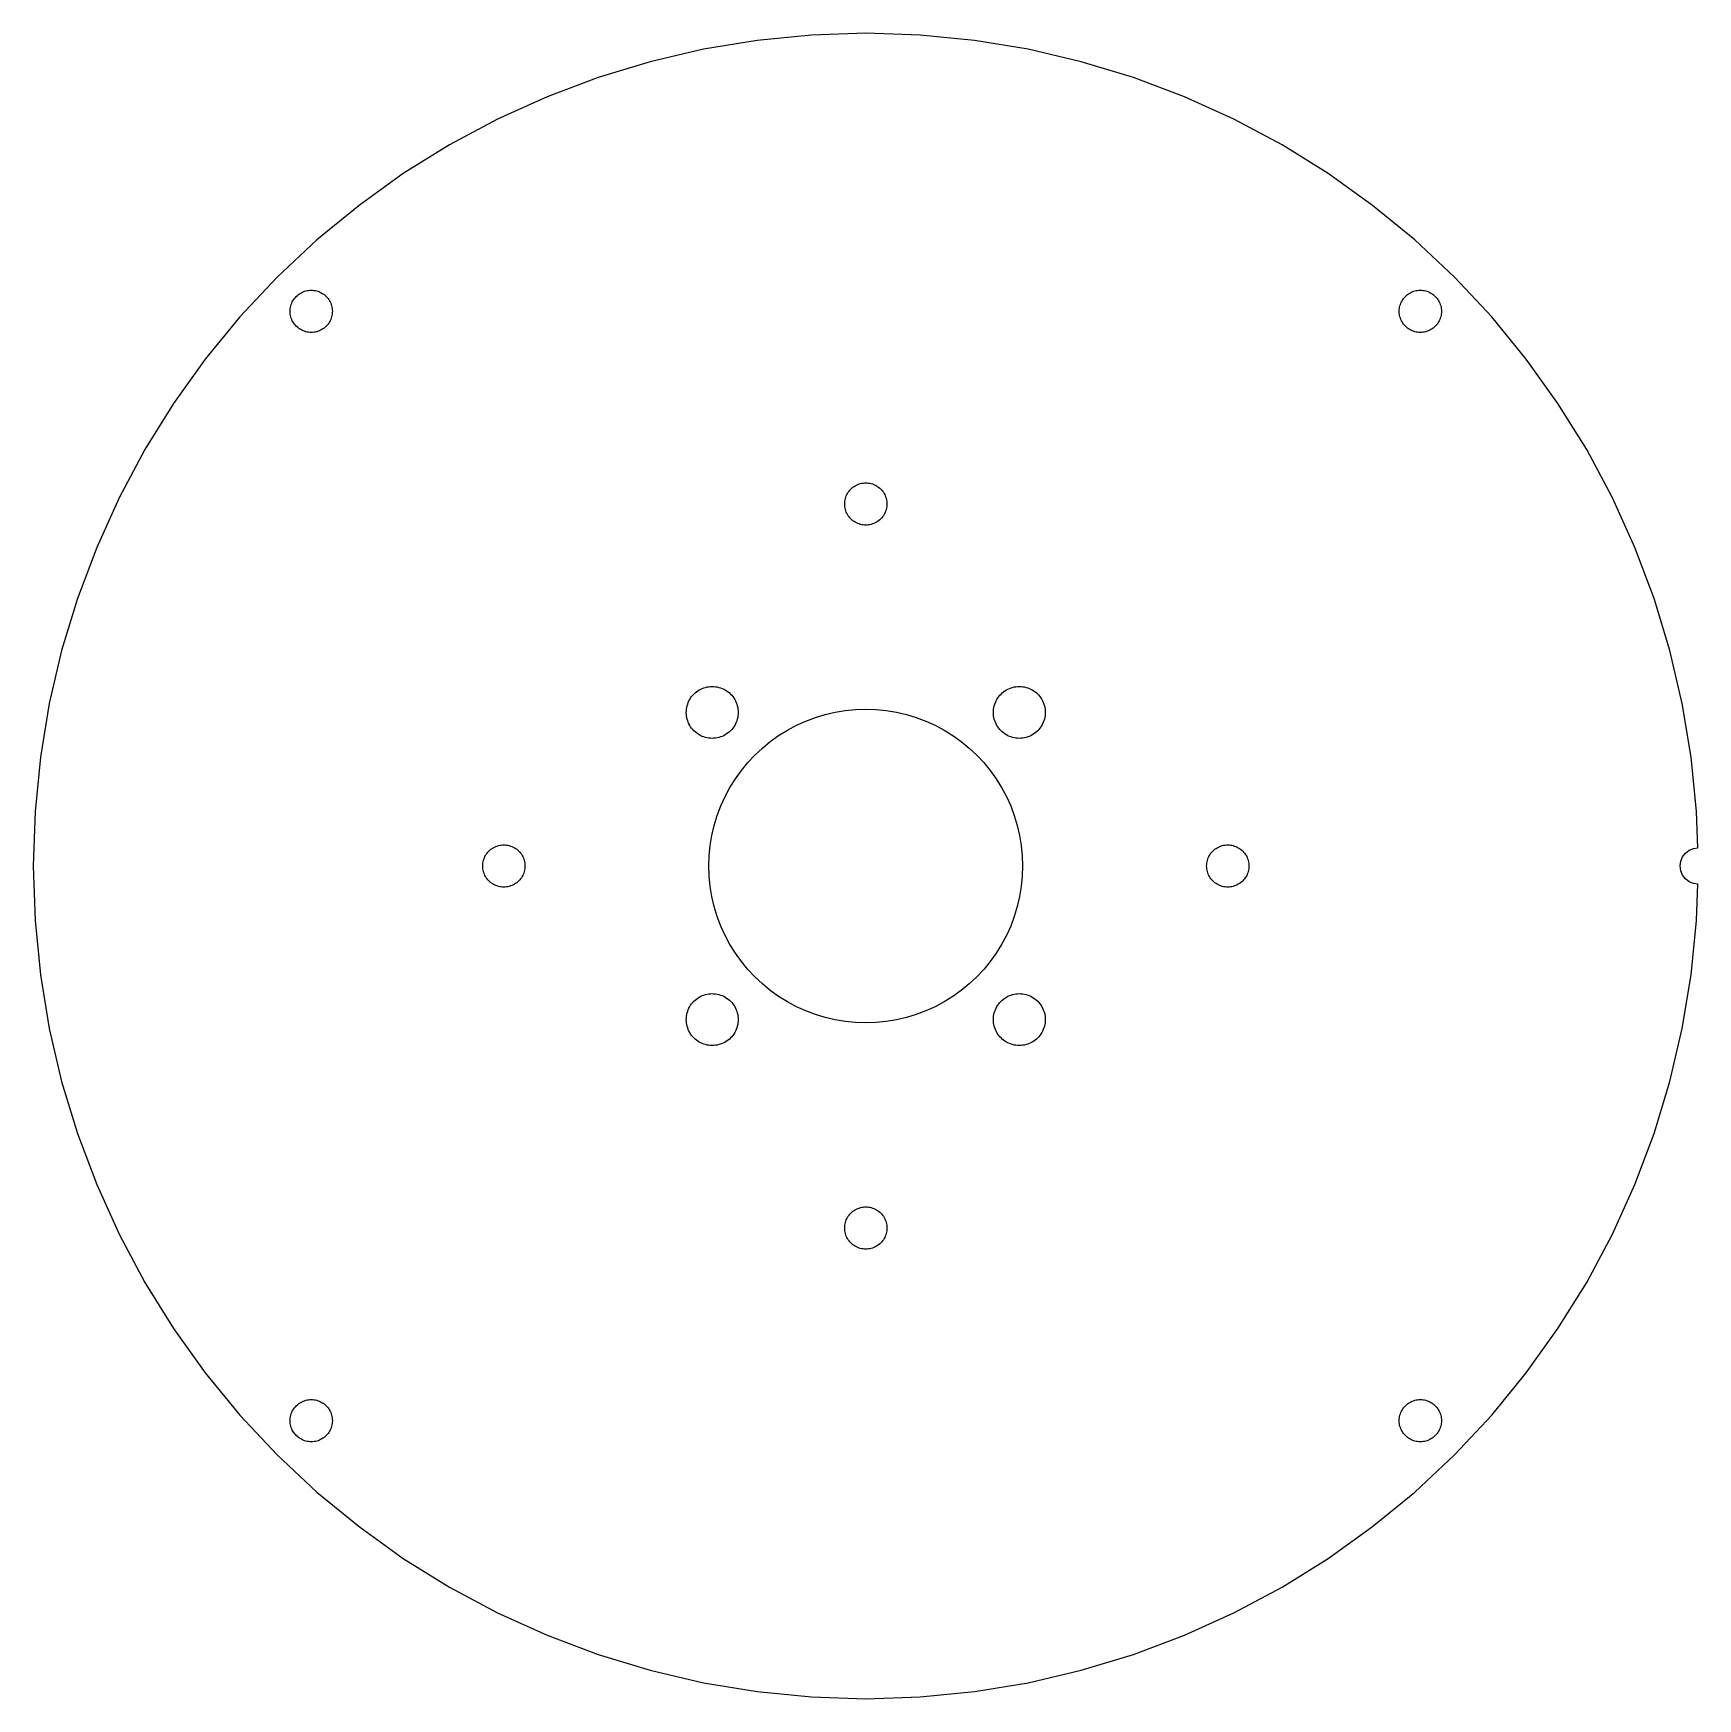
# Model space of a CAD drawing. Header units: metres. Extents: x -69 to 69, y -69 to 69.
import ezdxf

# ---------------------------------------------------------------- set-up
doc = ezdxf.new("R2010")
doc.units = ezdxf.units.M

msp = doc.modelspace()

# ---------------------------------------------------------------- linework, layer by layer
for p, q in [((0, 69), (-4.5128, 68.8523)), ((4.5128, 68.8523), (0, 69)), ((-13.4612, 67.6742), (-17.8585, 66.6489)), ((-9.0063, 68.4097), (-13.4612, 67.6742)), ((-4.5128, 68.8523), (-9.0063, 68.4097)), ((9.0063, 68.4097), (4.5128, 68.8523)), ((13.4612, 67.6742), (9.0063, 68.4097)), ((17.8585, 66.6489), (13.4612, 67.6742)), ((-17.8585, 66.6489), (-22.1793, 65.3382)), ((22.1793, 65.3382), (17.8585, 66.6489)), ((-22.1793, 65.3382), (-26.4052, 63.7477)), ((26.4052, 63.7477), (22.1793, 65.3382)), ((-26.4052, 63.7477), (-30.5179, 61.8842)), ((30.5179, 61.8842), (26.4052, 63.7477)), ((-30.5179, 61.8842), (-34.5, 59.7558)), ((34.5, 59.7558), (30.5179, 61.8842)), ((-34.5, 59.7558), (-38.3343, 57.3714)), ((38.3343, 57.3714), (34.5, 59.7558)), ((-38.3343, 57.3714), (-42.0045, 54.7414)), ((42.0045, 54.7414), (38.3343, 57.3714)), ((-42.0045, 54.7414), (-45.4949, 51.8769)), ((45.4949, 51.8769), (42.0045, 54.7414)), ((-45.4949, 51.8769), (-48.7904, 48.7904)), ((48.7904, 48.7904), (45.4949, 51.8769)), ((-48.7904, 48.7904), (-51.8769, 45.4949)), ((51.8769, 45.4949), (48.7904, 48.7904)), ((-47.4775, 46.8369), (-47.417, 46.9342)), ((-47.417, 46.9342), (-47.3503, 47.0273)), ((-47.3503, 47.0273), (-47.2776, 47.1158)), ((-47.2776, 47.1158), (-47.1994, 47.1994)), ((-47.1994, 47.1994), (-47.1158, 47.2776)), ((-47.1158, 47.2776), (-47.0273, 47.3503)), ((-47.0273, 47.3503), (-46.9342, 47.417)), ((-46.9342, 47.417), (-46.8369, 47.4775)), ((-46.8369, 47.4775), (-46.7359, 47.5315)), ((-46.7359, 47.5315), (-46.6316, 47.5787)), ((-46.6316, 47.5787), (-46.5245, 47.6191)), ((-46.5245, 47.6191), (-46.4149, 47.6523)), ((-46.4149, 47.6523), (-46.3033, 47.6783)), ((-46.3033, 47.6783), (-46.1904, 47.697)), ((-46.1904, 47.697), (-46.0764, 47.7082)), ((-46.0764, 47.7082), (-45.9619, 47.7119)), ((-45.9619, 47.7119), (-45.8475, 47.7082)), ((-45.8475, 47.7082), (-45.7335, 47.697)), ((-45.7335, 47.697), (-45.6205, 47.6783)), ((-45.6205, 47.6783), (-45.509, 47.6523)), ((-45.509, 47.6523), (-45.3994, 47.6191)), ((-45.3994, 47.6191), (-45.2922, 47.5787)), ((-45.2922, 47.5787), (-45.1879, 47.5315)), ((-45.1879, 47.5315), (-45.0869, 47.4775)), ((-45.0869, 47.4775), (-44.9897, 47.417)), ((-44.9897, 47.417), (-44.8966, 47.3503)), ((-44.8966, 47.3503), (-44.8081, 47.2776)), ((-44.8081, 47.2776), (-44.7245, 47.1994)), ((-44.7245, 47.1994), (-44.6462, 47.1158)), ((-44.6462, 47.1158), (-44.5736, 47.0273)), ((-44.5736, 47.0273), (-44.5069, 46.9342)), ((-44.5069, 46.9342), (-44.4464, 46.8369)), ((44.4464, 46.8369), (44.5069, 46.9342)), ((44.5069, 46.9342), (44.5736, 47.0273)), ((44.5736, 47.0273), (44.6462, 47.1158)), ((44.6462, 47.1158), (44.7245, 47.1994)), ((44.7245, 47.1994), (44.8081, 47.2776)), ((44.8081, 47.2776), (44.8966, 47.3503)), ((44.8966, 47.3503), (44.9897, 47.417)), ((44.9897, 47.417), (45.0869, 47.4775)), ((45.0869, 47.4775), (45.1879, 47.5315)), ((45.1879, 47.5315), (45.2922, 47.5787)), ((45.2922, 47.5787), (45.3994, 47.6191)), ((45.3994, 47.6191), (45.509, 47.6523)), ((45.509, 47.6523), (45.6205, 47.6783)), ((45.6205, 47.6783), (45.7335, 47.697)), ((45.7335, 47.697), (45.8475, 47.7082)), ((45.8475, 47.7082), (45.9619, 47.7119)), ((45.9619, 47.7119), (46.0764, 47.7082)), ((46.0764, 47.7082), (46.1904, 47.697)), ((46.1904, 47.697), (46.3033, 47.6783)), ((46.3033, 47.6783), (46.4149, 47.6523)), ((46.4149, 47.6523), (46.5245, 47.6191)), ((46.5245, 47.6191), (46.6316, 47.5787)), ((46.6316, 47.5787), (46.7359, 47.5315)), ((46.7359, 47.5315), (46.8369, 47.4775)), ((46.8369, 47.4775), (46.9342, 47.417)), ((46.9342, 47.417), (47.0273, 47.3503)), ((47.0273, 47.3503), (47.1158, 47.2776)), ((47.1158, 47.2776), (47.1994, 47.1994)), ((47.1994, 47.1994), (47.2776, 47.1158)), ((47.2776, 47.1158), (47.3503, 47.0273)), ((47.3503, 47.0273), (47.417, 46.9342)), ((47.417, 46.9342), (47.4775, 46.8369)), ((-47.7119, 45.9619), (-47.7082, 46.0764)), ((-47.7082, 45.8475), (-47.7119, 45.9619)), ((-47.7082, 46.0764), (-47.697, 46.1904)), ((-47.697, 45.7335), (-47.7082, 45.8475)), ((-47.697, 46.1904), (-47.6783, 46.3033)), ((-47.6783, 45.6205), (-47.697, 45.7335)), ((-47.6783, 46.3033), (-47.6523, 46.4149)), ((-47.6523, 45.509), (-47.6783, 45.6205)), ((-47.6523, 46.4149), (-47.6191, 46.5245)), ((-47.6191, 46.5245), (-47.5787, 46.6316)), ((-47.5787, 46.6316), (-47.5315, 46.7359)), ((-47.5315, 46.7359), (-47.4775, 46.8369)), ((-44.4464, 46.8369), (-44.3924, 46.7359)), ((-44.3924, 46.7359), (-44.3451, 46.6316)), ((-44.3451, 46.6316), (-44.3048, 46.5245)), ((-44.3048, 46.5245), (-44.2716, 46.4149)), ((-44.2716, 46.4149), (-44.2456, 46.3033)), ((-44.2456, 45.6205), (-44.2716, 45.509)), ((-44.2456, 46.3033), (-44.2269, 46.1904)), ((-44.2269, 45.7335), (-44.2456, 45.6205)), ((-44.2269, 46.1904), (-44.2157, 46.0764)), ((-44.2157, 45.8475), (-44.2269, 45.7335)), ((-44.2157, 46.0764), (-44.2119, 45.9619)), ((-44.2119, 45.9619), (-44.2157, 45.8475)), ((44.2119, 45.9619), (44.2157, 46.0764)), ((44.2157, 45.8475), (44.2119, 45.9619)), ((44.2157, 46.0764), (44.2269, 46.1904)), ((44.2269, 45.7335), (44.2157, 45.8475)), ((44.2269, 46.1904), (44.2456, 46.3033)), ((44.2456, 45.6205), (44.2269, 45.7335)), ((44.2456, 46.3033), (44.2716, 46.4149)), ((44.2716, 45.509), (44.2456, 45.6205)), ((44.2716, 46.4149), (44.3048, 46.5245)), ((44.3048, 46.5245), (44.3451, 46.6316)), ((44.3451, 46.6316), (44.3924, 46.7359)), ((44.3924, 46.7359), (44.4464, 46.8369)), ((47.4775, 46.8369), (47.5315, 46.7359)), ((47.5315, 46.7359), (47.5787, 46.6316)), ((47.5787, 46.6316), (47.6191, 46.5245)), ((47.6191, 46.5245), (47.6523, 46.4149)), ((47.6523, 46.4149), (47.6783, 46.3033)), ((47.6783, 45.6205), (47.6523, 45.509)), ((47.6783, 46.3033), (47.697, 46.1904)), ((47.697, 45.7335), (47.6783, 45.6205)), ((47.697, 46.1904), (47.7082, 46.0764)), ((47.7082, 45.8475), (47.697, 45.7335)), ((47.7082, 46.0764), (47.7119, 45.9619)), ((47.7119, 45.9619), (47.7082, 45.8475)), ((-51.8769, 45.4949), (-54.7414, 42.0045)), ((-47.6191, 45.3994), (-47.6523, 45.509)), ((-47.5787, 45.2922), (-47.6191, 45.3994)), ((-47.5315, 45.1879), (-47.5787, 45.2922)), ((-47.4775, 45.0869), (-47.5315, 45.1879)), ((-47.417, 44.9897), (-47.4775, 45.0869)), ((-47.3503, 44.8966), (-47.417, 44.9897)), ((-47.2776, 44.8081), (-47.3503, 44.8966)), ((-47.1994, 44.7245), (-47.2776, 44.8081)), ((-47.1158, 44.6462), (-47.1994, 44.7245)), ((-47.0273, 44.5736), (-47.1158, 44.6462)), ((-46.9342, 44.5069), (-47.0273, 44.5736)), ((-46.8369, 44.4464), (-46.9342, 44.5069)), ((-46.7359, 44.3924), (-46.8369, 44.4464)), ((-46.6316, 44.3451), (-46.7359, 44.3924)), ((-46.5245, 44.3048), (-46.6316, 44.3451)), ((-46.4149, 44.2716), (-46.5245, 44.3048)), ((-46.3033, 44.2456), (-46.4149, 44.2716)), ((-46.1904, 44.2269), (-46.3033, 44.2456)), ((-46.0764, 44.2157), (-46.1904, 44.2269)), ((-45.9619, 44.2119), (-46.0764, 44.2157)), ((-45.8475, 44.2157), (-45.9619, 44.2119)), ((-45.7335, 44.2269), (-45.8475, 44.2157)), ((-45.6205, 44.2456), (-45.7335, 44.2269)), ((-45.509, 44.2716), (-45.6205, 44.2456)), ((-45.3994, 44.3048), (-45.509, 44.2716)), ((-45.2922, 44.3451), (-45.3994, 44.3048)), ((-45.1879, 44.3924), (-45.2922, 44.3451)), ((-45.0869, 44.4464), (-45.1879, 44.3924)), ((-44.9897, 44.5069), (-45.0869, 44.4464)), ((-44.8966, 44.5736), (-44.9897, 44.5069)), ((-44.8081, 44.6462), (-44.8966, 44.5736)), ((-44.7245, 44.7245), (-44.8081, 44.6462)), ((-44.6462, 44.8081), (-44.7245, 44.7245)), ((-44.5736, 44.8966), (-44.6462, 44.8081)), ((-44.5069, 44.9897), (-44.5736, 44.8966)), ((-44.4464, 45.0869), (-44.5069, 44.9897)), ((-44.3924, 45.1879), (-44.4464, 45.0869)), ((-44.3451, 45.2922), (-44.3924, 45.1879)), ((-44.3048, 45.3994), (-44.3451, 45.2922)), ((-44.2716, 45.509), (-44.3048, 45.3994)), ((44.3048, 45.3994), (44.2716, 45.509)), ((44.3451, 45.2922), (44.3048, 45.3994)), ((44.3924, 45.1879), (44.3451, 45.2922)), ((44.4464, 45.0869), (44.3924, 45.1879)), ((44.5069, 44.9897), (44.4464, 45.0869)), ((44.5736, 44.8966), (44.5069, 44.9897)), ((44.6462, 44.8081), (44.5736, 44.8966)), ((44.7245, 44.7245), (44.6462, 44.8081)), ((44.8081, 44.6462), (44.7245, 44.7245)), ((44.8966, 44.5736), (44.8081, 44.6462)), ((44.9897, 44.5069), (44.8966, 44.5736)), ((45.0869, 44.4464), (44.9897, 44.5069)), ((45.1879, 44.3924), (45.0869, 44.4464)), ((45.2922, 44.3451), (45.1879, 44.3924)), ((45.3994, 44.3048), (45.2922, 44.3451)), ((45.509, 44.2716), (45.3994, 44.3048)), ((45.6205, 44.2456), (45.509, 44.2716)), ((45.7335, 44.2269), (45.6205, 44.2456)), ((45.8475, 44.2157), (45.7335, 44.2269)), ((45.9619, 44.2119), (45.8475, 44.2157)), ((46.0764, 44.2157), (45.9619, 44.2119)), ((46.1904, 44.2269), (46.0764, 44.2157)), ((46.3033, 44.2456), (46.1904, 44.2269)), ((46.4149, 44.2716), (46.3033, 44.2456)), ((46.5245, 44.3048), (46.4149, 44.2716)), ((46.6316, 44.3451), (46.5245, 44.3048)), ((46.7359, 44.3924), (46.6316, 44.3451)), ((46.8369, 44.4464), (46.7359, 44.3924)), ((46.9342, 44.5069), (46.8369, 44.4464)), ((47.0273, 44.5736), (46.9342, 44.5069)), ((47.1158, 44.6462), (47.0273, 44.5736)), ((47.1994, 44.7245), (47.1158, 44.6462)), ((47.2776, 44.8081), (47.1994, 44.7245)), ((47.3503, 44.8966), (47.2776, 44.8081)), ((47.417, 44.9897), (47.3503, 44.8966)), ((47.4775, 45.0869), (47.417, 44.9897)), ((47.5315, 45.1879), (47.4775, 45.0869)), ((47.5787, 45.2922), (47.5315, 45.1879)), ((47.6191, 45.3994), (47.5787, 45.2922)), ((47.6523, 45.509), (47.6191, 45.3994)), ((54.7414, 42.0045), (51.8769, 45.4949)), ((-54.7414, 42.0045), (-57.3714, 38.3343)), ((57.3714, 38.3343), (54.7414, 42.0045)), ((-57.3714, 38.3343), (-59.7558, 34.5)), ((59.7558, 34.5), (57.3714, 38.3343)), ((-59.7558, 34.5), (-61.8842, 30.5179)), ((61.8842, 30.5179), (59.7558, 34.5)), ((-0.228409, 31.735), (-0.114441, 31.7462)), ((-0.114441, 31.7462), (0, 31.75)), ((0, 31.75), (0.114441, 31.7462)), ((0.114441, 31.7462), (0.228409, 31.735)), ((-61.8842, 30.5179), (-63.7477, 26.4052)), ((-1.71637, 30.3414), (-1.69037, 30.4529)), ((-1.69037, 30.4529), (-1.65712, 30.5625)), ((-1.65712, 30.5625), (-1.61678, 30.6697)), ((-1.61678, 30.6697), (-1.56952, 30.774)), ((-1.56952, 30.774), (-1.51553, 30.875)), ((-1.51553, 30.875), (-1.45506, 30.9722)), ((-1.45506, 30.9722), (-1.38837, 31.0653)), ((-1.38837, 31.0653), (-1.31572, 31.1539)), ((-1.31572, 31.1539), (-1.23743, 31.2374)), ((-1.23743, 31.2374), (-1.15385, 31.3157)), ((-1.15385, 31.3157), (-1.06532, 31.3884)), ((-1.06532, 31.3884), (-0.972244, 31.4551)), ((-0.972244, 31.4551), (-0.875, 31.5155)), ((-0.875, 31.5155), (-0.774002, 31.5695)), ((-0.774002, 31.5695), (-0.669693, 31.6168)), ((-0.669693, 31.6168), (-0.562515, 31.6571)), ((-0.562515, 31.6571), (-0.452927, 31.6904)), ((-0.452927, 31.6904), (-0.3414, 31.7164)), ((-0.3414, 31.7164), (-0.228409, 31.735)), ((0.228409, 31.735), (0.3414, 31.7164)), ((0.3414, 31.7164), (0.452927, 31.6904)), ((0.452927, 31.6904), (0.562515, 31.6571)), ((0.562515, 31.6571), (0.669693, 31.6168)), ((0.669693, 31.6168), (0.774002, 31.5695)), ((0.774002, 31.5695), (0.875, 31.5155)), ((0.875, 31.5155), (0.972244, 31.4551)), ((0.972244, 31.4551), (1.06532, 31.3884)), ((1.06532, 31.3884), (1.15385, 31.3157)), ((1.15385, 31.3157), (1.23743, 31.2374)), ((1.23743, 31.2374), (1.31572, 31.1539)), ((1.31572, 31.1539), (1.38837, 31.0653)), ((1.38837, 31.0653), (1.45506, 30.9722)), ((1.45506, 30.9722), (1.51553, 30.875)), ((1.51553, 30.875), (1.56952, 30.774)), ((1.56952, 30.774), (1.61678, 30.6697)), ((1.61678, 30.6697), (1.65712, 30.5625)), ((1.65712, 30.5625), (1.69037, 30.4529)), ((1.69037, 30.4529), (1.71637, 30.3414)), ((63.7477, 26.4052), (61.8842, 30.5179)), ((-1.75, 30), (-1.74625, 30.1144)), ((-1.74625, 29.8855), (-1.75, 30)), ((-1.74625, 30.1144), (-1.73502, 30.2284)), ((-1.73502, 29.7716), (-1.74625, 29.8855)), ((-1.73502, 30.2284), (-1.71637, 30.3414)), ((-1.71637, 29.6586), (-1.73502, 29.7716)), ((-1.69037, 29.5471), (-1.71637, 29.6586)), ((-1.65712, 29.4375), (-1.69037, 29.5471)), ((-1.61678, 29.3303), (-1.65712, 29.4375)), ((-1.56952, 29.226), (-1.61678, 29.3303)), ((-1.51553, 29.125), (-1.56952, 29.226)), ((-1.45506, 29.0277), (-1.51553, 29.125)), ((-1.38837, 28.9347), (-1.45506, 29.0277)), ((1.45506, 29.0277), (1.38837, 28.9347)), ((1.51553, 29.125), (1.45506, 29.0277)), ((1.56952, 29.226), (1.51553, 29.125)), ((1.61678, 29.3303), (1.56952, 29.226)), ((1.65712, 29.4375), (1.61678, 29.3303)), ((1.69037, 29.5471), (1.65712, 29.4375)), ((1.71637, 29.6586), (1.69037, 29.5471)), ((1.71637, 30.3414), (1.73502, 30.2284)), ((1.73502, 29.7716), (1.71637, 29.6586)), ((1.73502, 30.2284), (1.74625, 30.1144)), ((1.74625, 29.8855), (1.73502, 29.7716)), ((1.74625, 30.1144), (1.75, 30)), ((1.75, 30), (1.74625, 29.8855)), ((-1.31572, 28.8461), (-1.38837, 28.9347)), ((-1.23743, 28.7626), (-1.31572, 28.8461)), ((-1.15385, 28.6843), (-1.23743, 28.7626)), ((-1.06532, 28.6116), (-1.15385, 28.6843)), ((-0.972244, 28.5449), (-1.06532, 28.6116)), ((-0.875, 28.4845), (-0.972244, 28.5449)), ((-0.774002, 28.4305), (-0.875, 28.4845)), ((-0.669693, 28.3832), (-0.774002, 28.4305)), ((-0.562515, 28.3429), (-0.669693, 28.3832)), ((-0.452927, 28.3096), (-0.562515, 28.3429)), ((-0.3414, 28.2836), (-0.452927, 28.3096)), ((-0.228409, 28.265), (-0.3414, 28.2836)), ((-0.114441, 28.2537), (-0.228409, 28.265)), ((0, 28.25), (-0.114441, 28.2537)), ((0.114441, 28.2537), (0, 28.25)), ((0.228409, 28.265), (0.114441, 28.2537)), ((0.3414, 28.2836), (0.228409, 28.265)), ((0.452927, 28.3096), (0.3414, 28.2836)), ((0.562515, 28.3429), (0.452927, 28.3096)), ((0.669693, 28.3832), (0.562515, 28.3429)), ((0.774002, 28.4305), (0.669693, 28.3832)), ((0.875, 28.4845), (0.774002, 28.4305)), ((0.972244, 28.5449), (0.875, 28.4845)), ((1.06532, 28.6116), (0.972244, 28.5449)), ((1.15385, 28.6843), (1.06532, 28.6116)), ((1.23743, 28.7626), (1.15385, 28.6843)), ((1.31572, 28.8461), (1.23743, 28.7626)), ((1.38837, 28.9347), (1.31572, 28.8461)), ((-63.7477, 26.4052), (-65.3382, 22.1793)), ((65.3382, 22.1793), (63.7477, 26.4052)), ((-65.3382, 22.1793), (-66.6489, 17.8585)), ((66.6489, 17.8585), (65.3382, 22.1793)), ((-66.6489, 17.8585), (-67.6742, 13.4612)), ((67.6742, 13.4612), (66.6489, 17.8585)), ((-14.6562, 13.6788), (-14.5899, 13.8029)), ((-14.5899, 13.8029), (-14.5156, 13.9224)), ((-14.5156, 13.9224), (-14.4336, 14.0368)), ((-14.4336, 14.0368), (-14.3444, 14.1455)), ((-14.3444, 14.1455), (-14.2482, 14.2482)), ((-14.2482, 14.2482), (-14.1455, 14.3444)), ((-14.1455, 14.3444), (-14.0368, 14.4336)), ((-14.0368, 14.4336), (-13.9224, 14.5156)), ((-13.9224, 14.5156), (-13.8029, 14.5899)), ((-13.8029, 14.5899), (-13.6788, 14.6562)), ((-13.6788, 14.6562), (-13.5507, 14.7142)), ((-13.5507, 14.7142), (-13.419, 14.7638)), ((-13.419, 14.7638), (-13.2844, 14.8047)), ((-13.2844, 14.8047), (-13.1474, 14.8366)), ((-13.1474, 14.8366), (-13.0085, 14.8595)), ((-13.0085, 14.8595), (-12.8685, 14.8733)), ((-12.8685, 14.8733), (-12.7279, 14.8779)), ((-12.7279, 14.8779), (-12.5873, 14.8733)), ((-12.5873, 14.8733), (-12.4473, 14.8595)), ((-12.4473, 14.8595), (-12.3085, 14.8366)), ((-12.3085, 14.8366), (-12.1714, 14.8047)), ((-12.1714, 14.8047), (-12.0368, 14.7638)), ((-12.0368, 14.7638), (-11.9052, 14.7142)), ((-11.9052, 14.7142), (-11.777, 14.6562)), ((-11.777, 14.6562), (-11.6529, 14.5899)), ((-11.6529, 14.5899), (-11.5334, 14.5156)), ((-11.5334, 14.5156), (-11.4191, 14.4336)), ((-11.4191, 14.4336), (-11.3103, 14.3444)), ((-11.3103, 14.3444), (-11.2076, 14.2482)), ((-11.2076, 14.2482), (-11.1115, 14.1455)), ((-11.1115, 14.1455), (-11.0222, 14.0368)), ((-11.0222, 14.0368), (-10.9403, 13.9224)), ((-10.9403, 13.9224), (-10.866, 13.8029)), ((-10.866, 13.8029), (-10.7996, 13.6788)), ((10.7996, 13.6788), (10.866, 13.8029)), ((10.866, 13.8029), (10.9403, 13.9224)), ((10.9403, 13.9224), (11.0222, 14.0368)), ((11.0222, 14.0368), (11.1115, 14.1455)), ((11.1115, 14.1455), (11.2076, 14.2482)), ((11.2076, 14.2482), (11.3103, 14.3444)), ((11.3103, 14.3444), (11.4191, 14.4336)), ((11.4191, 14.4336), (11.5334, 14.5156)), ((11.5334, 14.5156), (11.6529, 14.5899)), ((11.6529, 14.5899), (11.777, 14.6562)), ((11.777, 14.6562), (11.9052, 14.7142)), ((11.9052, 14.7142), (12.0368, 14.7638)), ((12.0368, 14.7638), (12.1714, 14.8047)), ((12.1714, 14.8047), (12.3085, 14.8366)), ((12.3085, 14.8366), (12.4473, 14.8595)), ((12.4473, 14.8595), (12.5873, 14.8733)), ((12.5873, 14.8733), (12.7279, 14.8779)), ((12.7279, 14.8779), (12.8685, 14.8733)), ((12.8685, 14.8733), (13.0085, 14.8595)), ((13.0085, 14.8595), (13.1474, 14.8366)), ((13.1474, 14.8366), (13.2844, 14.8047)), ((13.2844, 14.8047), (13.419, 14.7638)), ((13.419, 14.7638), (13.5507, 14.7142)), ((13.5507, 14.7142), (13.6788, 14.6562)), ((13.6788, 14.6562), (13.8029, 14.5899)), ((13.8029, 14.5899), (13.9224, 14.5156)), ((13.9224, 14.5156), (14.0368, 14.4336)), ((14.0368, 14.4336), (14.1455, 14.3444)), ((14.1455, 14.3444), (14.2482, 14.2482)), ((14.2482, 14.2482), (14.3444, 14.1455)), ((14.3444, 14.1455), (14.4336, 14.0368)), ((14.4336, 14.0368), (14.5156, 13.9224)), ((14.5156, 13.9224), (14.5899, 13.8029)), ((14.5899, 13.8029), (14.6562, 13.6788)), ((-67.6742, 13.4612), (-68.4097, 9.0063)), ((-14.8779, 12.7279), (-14.8733, 12.8685)), ((-14.8733, 12.5873), (-14.8779, 12.7279)), ((-14.8733, 12.8685), (-14.8595, 13.0085)), ((-14.8595, 12.4473), (-14.8733, 12.5873)), ((-14.8595, 13.0085), (-14.8366, 13.1474)), ((-14.8366, 12.3085), (-14.8595, 12.4473)), ((-14.8366, 13.1474), (-14.8047, 13.2844)), ((-14.8047, 13.2844), (-14.7638, 13.419)), ((-14.7638, 13.419), (-14.7142, 13.5507)), ((-14.7142, 13.5507), (-14.6562, 13.6788)), ((-10.7996, 13.6788), (-10.7416, 13.5507)), ((-10.7416, 13.5507), (-10.692, 13.419)), ((-10.692, 13.419), (-10.6512, 13.2844)), ((-10.6512, 13.2844), (-10.6192, 13.1474)), ((-10.6192, 13.1474), (-10.5963, 13.0085)), ((-10.5963, 12.4473), (-10.6192, 12.3085)), ((-10.5963, 13.0085), (-10.5825, 12.8685)), ((-10.5825, 12.5873), (-10.5963, 12.4473)), ((-10.5825, 12.8685), (-10.5779, 12.7279)), ((-10.5779, 12.7279), (-10.5825, 12.5873)), ((-4.17871, 12.3101), (-3.36464, 12.557)), ((-3.36464, 12.557), (-2.53616, 12.7502)), ((-2.53616, 12.7502), (-1.69684, 12.8888)), ((-1.69684, 12.8888), (-0.850235, 12.9722)), ((-0.850235, 12.9722), (0, 13)), ((0, 13), (0.850235, 12.9722)), ((0.850235, 12.9722), (1.69684, 12.8888)), ((1.69684, 12.8888), (2.53616, 12.7502)), ((2.53616, 12.7502), (3.36464, 12.557)), ((3.36464, 12.557), (4.17871, 12.3101)), ((10.5779, 12.7279), (10.5825, 12.8685)), ((10.5825, 12.5873), (10.5779, 12.7279)), ((10.5825, 12.8685), (10.5963, 13.0085)), ((10.5963, 12.4473), (10.5825, 12.5873)), ((10.5963, 13.0085), (10.6192, 13.1474)), ((10.6192, 12.3085), (10.5963, 12.4473)), ((10.6192, 13.1474), (10.6512, 13.2844)), ((10.6512, 13.2844), (10.692, 13.419)), ((10.692, 13.419), (10.7416, 13.5507)), ((10.7416, 13.5507), (10.7996, 13.6788)), ((14.6562, 13.6788), (14.7142, 13.5507)), ((14.7142, 13.5507), (14.7638, 13.419)), ((14.7638, 13.419), (14.8047, 13.2844)), ((14.8047, 13.2844), (14.8366, 13.1474)), ((14.8366, 13.1474), (14.8595, 13.0085)), ((14.8595, 12.4473), (14.8366, 12.3085)), ((14.8595, 13.0085), (14.8733, 12.8685)), ((14.8733, 12.5873), (14.8595, 12.4473)), ((14.8733, 12.8685), (14.8779, 12.7279)), ((14.8779, 12.7279), (14.8733, 12.5873)), ((68.4097, 9.0063), (67.6742, 13.4612)), ((-14.8047, 12.1714), (-14.8366, 12.3085)), ((-14.7638, 12.0368), (-14.8047, 12.1714)), ((-14.7142, 11.9052), (-14.7638, 12.0368)), ((-14.6562, 11.777), (-14.7142, 11.9052)), ((-14.5899, 11.6529), (-14.6562, 11.777)), ((-14.5156, 11.5334), (-14.5899, 11.6529)), ((-14.4336, 11.4191), (-14.5156, 11.5334)), ((-14.3444, 11.3103), (-14.4336, 11.4191)), ((-14.2482, 11.2076), (-14.3444, 11.3103)), ((-14.1455, 11.1115), (-14.2482, 11.2076)), ((-14.0368, 11.0222), (-14.1455, 11.1115)), ((-11.3103, 11.1115), (-11.4191, 11.0222)), ((-11.2076, 11.2076), (-11.3103, 11.1115)), ((-11.1115, 11.3103), (-11.2076, 11.2076)), ((-11.0222, 11.4191), (-11.1115, 11.3103)), ((-10.9403, 11.5334), (-11.0222, 11.4191)), ((-10.866, 11.6529), (-10.9403, 11.5334)), ((-10.7996, 11.777), (-10.866, 11.6529)), ((-10.7416, 11.9052), (-10.7996, 11.777)), ((-10.692, 12.0368), (-10.7416, 11.9052)), ((-10.6512, 12.1714), (-10.692, 12.0368)), ((-10.6192, 12.3085), (-10.6512, 12.1714)), ((-7.22241, 10.8091), (-6.5, 11.2583)), ((-6.5, 11.2583), (-5.74974, 11.6593)), ((-5.74974, 11.6593), (-4.97488, 12.0104)), ((-4.97488, 12.0104), (-4.17871, 12.3101)), ((4.17871, 12.3101), (4.97488, 12.0104)), ((4.97488, 12.0104), (5.74974, 11.6593)), ((5.74974, 11.6593), (6.5, 11.2583)), ((6.5, 11.2583), (7.22241, 10.8091)), ((10.6512, 12.1714), (10.6192, 12.3085)), ((10.692, 12.0368), (10.6512, 12.1714)), ((10.7416, 11.9052), (10.692, 12.0368)), ((10.7996, 11.777), (10.7416, 11.9052)), ((10.866, 11.6529), (10.7996, 11.777)), ((10.9403, 11.5334), (10.866, 11.6529)), ((11.0222, 11.4191), (10.9403, 11.5334)), ((11.1115, 11.3103), (11.0222, 11.4191)), ((11.2076, 11.2076), (11.1115, 11.3103)), ((11.3103, 11.1115), (11.2076, 11.2076)), ((11.4191, 11.0222), (11.3103, 11.1115)), ((14.1455, 11.1115), (14.0368, 11.0222)), ((14.2482, 11.2076), (14.1455, 11.1115)), ((14.3444, 11.3103), (14.2482, 11.2076)), ((14.4336, 11.4191), (14.3444, 11.3103)), ((14.5156, 11.5334), (14.4336, 11.4191)), ((14.5899, 11.6529), (14.5156, 11.5334)), ((14.6562, 11.777), (14.5899, 11.6529)), ((14.7142, 11.9052), (14.6562, 11.777)), ((14.7638, 12.0368), (14.7142, 11.9052)), ((14.8047, 12.1714), (14.7638, 12.0368)), ((14.8366, 12.3085), (14.8047, 12.1714)), ((-13.9224, 10.9403), (-14.0368, 11.0222)), ((-13.8029, 10.866), (-13.9224, 10.9403)), ((-13.6788, 10.7996), (-13.8029, 10.866)), ((-13.5507, 10.7416), (-13.6788, 10.7996)), ((-13.419, 10.692), (-13.5507, 10.7416)), ((-13.2844, 10.6512), (-13.419, 10.692)), ((-13.1474, 10.6192), (-13.2844, 10.6512)), ((-13.0085, 10.5963), (-13.1474, 10.6192)), ((-12.8685, 10.5825), (-13.0085, 10.5963)), ((-12.7279, 10.5779), (-12.8685, 10.5825)), ((-12.5873, 10.5825), (-12.7279, 10.5779)), ((-12.4473, 10.5963), (-12.5873, 10.5825)), ((-12.3085, 10.6192), (-12.4473, 10.5963)), ((-12.1714, 10.6512), (-12.3085, 10.6192)), ((-12.0368, 10.692), (-12.1714, 10.6512)), ((-11.9052, 10.7416), (-12.0368, 10.692)), ((-11.777, 10.7996), (-11.9052, 10.7416)), ((-11.6529, 10.866), (-11.777, 10.7996)), ((-11.5334, 10.9403), (-11.6529, 10.866)), ((-11.4191, 11.0222), (-11.5334, 10.9403)), ((-9.19238, 9.19238), (-8.57149, 9.77391)), ((-8.57149, 9.77391), (-7.91389, 10.3136)), ((-7.91389, 10.3136), (-7.22241, 10.8091)), ((7.22241, 10.8091), (7.91389, 10.3136)), ((7.91389, 10.3136), (8.57149, 9.77391)), ((8.57149, 9.77391), (9.19238, 9.19238)), ((11.5334, 10.9403), (11.4191, 11.0222)), ((11.6529, 10.866), (11.5334, 10.9403)), ((11.777, 10.7996), (11.6529, 10.866)), ((11.9052, 10.7416), (11.777, 10.7996)), ((12.0368, 10.692), (11.9052, 10.7416)), ((12.1714, 10.6512), (12.0368, 10.692)), ((12.3085, 10.6192), (12.1714, 10.6512)), ((12.4473, 10.5963), (12.3085, 10.6192)), ((12.5873, 10.5825), (12.4473, 10.5963)), ((12.7279, 10.5779), (12.5873, 10.5825)), ((12.8685, 10.5825), (12.7279, 10.5779)), ((13.0085, 10.5963), (12.8685, 10.5825)), ((13.1474, 10.6192), (13.0085, 10.5963)), ((13.2844, 10.6512), (13.1474, 10.6192)), ((13.419, 10.692), (13.2844, 10.6512)), ((13.5507, 10.7416), (13.419, 10.692)), ((13.6788, 10.7996), (13.5507, 10.7416)), ((13.8029, 10.866), (13.6788, 10.7996)), ((13.9224, 10.9403), (13.8029, 10.866)), ((14.0368, 11.0222), (13.9224, 10.9403)), ((-68.4097, 9.0063), (-68.8523, 4.5128)), ((-10.3136, 7.91389), (-9.77391, 8.57149)), ((-9.77391, 8.57149), (-9.19238, 9.19238)), ((9.19238, 9.19238), (9.77391, 8.57149)), ((9.77391, 8.57149), (10.3136, 7.91389)), ((68.8523, 4.5128), (68.4097, 9.0063)), ((-11.2583, 6.5), (-10.8091, 7.22241)), ((-10.8091, 7.22241), (-10.3136, 7.91389)), ((10.3136, 7.91389), (10.8091, 7.22241)), ((10.8091, 7.22241), (11.2583, 6.5)), ((-12.0104, 4.97488), (-11.6593, 5.74974)), ((-11.6593, 5.74974), (-11.2583, 6.5)), ((11.2583, 6.5), (11.6593, 5.74974)), ((11.6593, 5.74974), (12.0104, 4.97488)), ((-68.8523, 4.5128), (-69, 0)), ((-12.557, 3.36464), (-12.3101, 4.17871)), ((-12.3101, 4.17871), (-12.0104, 4.97488)), ((12.0104, 4.97488), (12.3101, 4.17871)), ((12.3101, 4.17871), (12.557, 3.36464)), ((68.9511, 1.49356), (68.8523, 4.5128)), ((-12.7502, 2.53616), (-12.557, 3.36464)), ((12.557, 3.36464), (12.7502, 2.53616)), ((-31.1539, 1.31572), (-31.0653, 1.38837)), ((-31.0653, 1.38837), (-30.9722, 1.45506)), ((-30.9722, 1.45506), (-30.875, 1.51553)), ((-30.875, 1.51553), (-30.774, 1.56952)), ((-30.774, 1.56952), (-30.6697, 1.61678)), ((-30.6697, 1.61678), (-30.5625, 1.65712)), ((-30.5625, 1.65712), (-30.4529, 1.69037)), ((-30.4529, 1.69037), (-30.3414, 1.71637)), ((-30.3414, 1.71637), (-30.2284, 1.73502)), ((-30.2284, 1.73502), (-30.1144, 1.74625)), ((-30.1144, 1.74625), (-30, 1.75)), ((-30, 1.75), (-29.8855, 1.74625)), ((-29.8855, 1.74625), (-29.7716, 1.73502)), ((-29.7716, 1.73502), (-29.6586, 1.71637)), ((-29.6586, 1.71637), (-29.5471, 1.69037)), ((-29.5471, 1.69037), (-29.4375, 1.65712)), ((-29.4375, 1.65712), (-29.3303, 1.61678)), ((-29.3303, 1.61678), (-29.226, 1.56952)), ((-29.226, 1.56952), (-29.125, 1.51553)), ((-29.125, 1.51553), (-29.0277, 1.45506)), ((-29.0277, 1.45506), (-28.9347, 1.38837)), ((-28.9347, 1.38837), (-28.8461, 1.31572)), ((-12.9722, 0.850235), (-12.8888, 1.69684)), ((-12.8888, 1.69684), (-12.7502, 2.53616)), ((12.7502, 2.53616), (12.8888, 1.69684)), ((12.8888, 1.69684), (12.9722, 0.850235)), ((28.8461, 1.31572), (28.9347, 1.38837)), ((28.9347, 1.38837), (29.0277, 1.45506)), ((29.0277, 1.45506), (29.125, 1.51553)), ((29.125, 1.51553), (29.226, 1.56952)), ((29.226, 1.56952), (29.3303, 1.61678)), ((29.3303, 1.61678), (29.4375, 1.65712)), ((29.4375, 1.65712), (29.5471, 1.69037)), ((29.5471, 1.69037), (29.6586, 1.71637)), ((29.6586, 1.71637), (29.7716, 1.73502)), ((29.7716, 1.73502), (29.8855, 1.74625)), ((29.8855, 1.74625), (30, 1.75)), ((30, 1.75), (30.1144, 1.74625)), ((30.1144, 1.74625), (30.2284, 1.73502)), ((30.2284, 1.73502), (30.3414, 1.71637)), ((30.3414, 1.71637), (30.4529, 1.69037)), ((30.4529, 1.69037), (30.5625, 1.65712)), ((30.5625, 1.65712), (30.6697, 1.61678)), ((30.6697, 1.61678), (30.774, 1.56952)), ((30.774, 1.56952), (30.875, 1.51553)), ((30.875, 1.51553), (30.9722, 1.45506)), ((30.9722, 1.45506), (31.0653, 1.38837)), ((31.0653, 1.38837), (31.1539, 1.31572)), ((68.25, 1.29903), (68.6118, 1.44888)), ((68.6118, 1.44888), (68.9511, 1.49356)), ((-69, 0), (-68.8523, -4.5128)), ((-31.75, 0), (-31.7462, 0.114441)), ((-31.7462, -0.114441), (-31.75, 0)), ((-31.7462, 0.114441), (-31.735, 0.228409)), ((-31.735, 0.228409), (-31.7164, 0.3414)), ((-31.7164, 0.3414), (-31.6904, 0.452927)), ((-31.6904, 0.452927), (-31.6571, 0.562515)), ((-31.6571, 0.562515), (-31.6168, 0.669693)), ((-31.6168, 0.669693), (-31.5695, 0.774002)), ((-31.5695, 0.774002), (-31.5155, 0.875)), ((-31.5155, 0.875), (-31.4551, 0.972244)), ((-31.4551, 0.972244), (-31.3884, 1.06532)), ((-31.3884, 1.06532), (-31.3157, 1.15385)), ((-31.3157, 1.15385), (-31.2374, 1.23743)), ((-31.2374, 1.23743), (-31.1539, 1.31572)), ((-28.8461, 1.31572), (-28.7626, 1.23743)), ((-28.7626, 1.23743), (-28.6843, 1.15385)), ((-28.6843, 1.15385), (-28.6116, 1.06532)), ((-28.6116, 1.06532), (-28.5449, 0.972244)), ((-28.5449, 0.972244), (-28.4845, 0.875)), ((-28.4845, 0.875), (-28.4305, 0.774002)), ((-28.4305, 0.774002), (-28.3832, 0.669693)), ((-28.3832, 0.669693), (-28.3429, 0.562515)), ((-28.3429, 0.562515), (-28.3096, 0.452927)), ((-28.3096, 0.452927), (-28.2836, 0.3414)), ((-28.2836, 0.3414), (-28.265, 0.228409)), ((-28.265, 0.228409), (-28.2537, 0.114441)), ((-28.2537, 0.114441), (-28.25, 0)), ((-28.25, 0), (-28.2537, -0.114441)), ((-13, 0), (-12.9722, 0.850235)), ((-12.9722, -0.850235), (-13, 0)), ((12.9722, 0.850235), (13, 0)), ((13, 0), (12.9722, -0.850235)), ((28.25, 0), (28.2537, 0.114441)), ((28.2537, -0.114441), (28.25, 0)), ((28.2537, 0.114441), (28.265, 0.228409)), ((28.265, 0.228409), (28.2836, 0.3414)), ((28.2836, 0.3414), (28.3096, 0.452927)), ((28.3096, 0.452927), (28.3429, 0.562515)), ((28.3429, 0.562515), (28.3832, 0.669693)), ((28.3832, 0.669693), (28.4305, 0.774002)), ((28.4305, 0.774002), (28.4845, 0.875)), ((28.4845, 0.875), (28.5449, 0.972244)), ((28.5449, 0.972244), (28.6116, 1.06532)), ((28.6116, 1.06532), (28.6843, 1.15385)), ((28.6843, 1.15385), (28.7626, 1.23743)), ((28.7626, 1.23743), (28.8461, 1.31572)), ((31.1539, 1.31572), (31.2374, 1.23743)), ((31.2374, 1.23743), (31.3157, 1.15385)), ((31.3157, 1.15385), (31.3884, 1.06532)), ((31.3884, 1.06532), (31.4551, 0.972244)), ((31.4551, 0.972244), (31.5155, 0.875)), ((31.5155, 0.875), (31.5695, 0.774002)), ((31.5695, 0.774002), (31.6168, 0.669693)), ((31.6168, 0.669693), (31.6571, 0.562515)), ((31.6571, 0.562515), (31.6904, 0.452927)), ((31.6904, 0.452927), (31.7164, 0.3414)), ((31.7164, 0.3414), (31.735, 0.228409)), ((31.735, 0.228409), (31.7462, 0.114441)), ((31.7462, 0.114441), (31.75, 0)), ((31.75, 0), (31.7462, -0.114441)), ((67.5, 0), (67.5511, 0.388214)), ((67.5511, -0.388214), (67.5, 0)), ((67.5511, 0.388214), (67.701, 0.75)), ((67.701, 0.75), (67.9393, 1.06065)), ((67.9393, 1.06065), (68.25, 1.29903)), ((-31.735, -0.228409), (-31.7462, -0.114441)), ((-31.7164, -0.3414), (-31.735, -0.228409)), ((-31.6904, -0.452927), (-31.7164, -0.3414)), ((-31.6571, -0.562515), (-31.6904, -0.452927)), ((-31.6168, -0.669693), (-31.6571, -0.562515)), ((-31.5695, -0.774002), (-31.6168, -0.669693)), ((-31.5155, -0.875), (-31.5695, -0.774002)), ((-31.4551, -0.972244), (-31.5155, -0.875)), ((-31.3884, -1.06532), (-31.4551, -0.972244)), ((-31.3157, -1.15385), (-31.3884, -1.06532)), ((-31.2374, -1.23743), (-31.3157, -1.15385)), ((-31.1539, -1.31572), (-31.2374, -1.23743)), ((-31.0653, -1.38837), (-31.1539, -1.31572)), ((-28.8461, -1.31572), (-28.9347, -1.38837)), ((-28.7626, -1.23743), (-28.8461, -1.31572)), ((-28.6843, -1.15385), (-28.7626, -1.23743)), ((-28.6116, -1.06532), (-28.6843, -1.15385)), ((-28.5449, -0.972244), (-28.6116, -1.06532)), ((-28.4845, -0.875), (-28.5449, -0.972244)), ((-28.4305, -0.774002), (-28.4845, -0.875)), ((-28.3832, -0.669693), (-28.4305, -0.774002)), ((-28.3429, -0.562515), (-28.3832, -0.669693)), ((-28.3096, -0.452927), (-28.3429, -0.562515)), ((-28.2836, -0.3414), (-28.3096, -0.452927)), ((-28.265, -0.228409), (-28.2836, -0.3414)), ((-28.2537, -0.114441), (-28.265, -0.228409)), ((-12.8888, -1.69684), (-12.9722, -0.850235)), ((12.9722, -0.850235), (12.8888, -1.69684)), ((28.265, -0.228409), (28.2537, -0.114441)), ((28.2836, -0.3414), (28.265, -0.228409)), ((28.3096, -0.452927), (28.2836, -0.3414)), ((28.3429, -0.562515), (28.3096, -0.452927)), ((28.3832, -0.669693), (28.3429, -0.562515)), ((28.4305, -0.774002), (28.3832, -0.669693)), ((28.4845, -0.875), (28.4305, -0.774002)), ((28.5449, -0.972244), (28.4845, -0.875)), ((28.6116, -1.06532), (28.5449, -0.972244)), ((28.6843, -1.15385), (28.6116, -1.06532)), ((28.7626, -1.23743), (28.6843, -1.15385)), ((28.8461, -1.31572), (28.7626, -1.23743)), ((28.9347, -1.38837), (28.8461, -1.31572)), ((31.1539, -1.31572), (31.0653, -1.38837)), ((31.2374, -1.23743), (31.1539, -1.31572)), ((31.3157, -1.15385), (31.2374, -1.23743)), ((31.3884, -1.06532), (31.3157, -1.15385)), ((31.4551, -0.972244), (31.3884, -1.06532)), ((31.5155, -0.875), (31.4551, -0.972244)), ((31.5695, -0.774002), (31.5155, -0.875)), ((31.6168, -0.669693), (31.5695, -0.774002)), ((31.6571, -0.562515), (31.6168, -0.669693)), ((31.6904, -0.452927), (31.6571, -0.562515)), ((31.7164, -0.3414), (31.6904, -0.452927)), ((31.735, -0.228409), (31.7164, -0.3414)), ((31.7462, -0.114441), (31.735, -0.228409)), ((67.701, -0.75), (67.5511, -0.388214)), ((67.9393, -1.06065), (67.701, -0.75)), ((68.25, -1.29903), (67.9393, -1.06065)), ((68.6118, -1.44888), (68.25, -1.29903)), ((-30.9722, -1.45506), (-31.0653, -1.38837)), ((-30.875, -1.51553), (-30.9722, -1.45506)), ((-30.774, -1.56952), (-30.875, -1.51553)), ((-30.6697, -1.61678), (-30.774, -1.56952)), ((-30.5625, -1.65712), (-30.6697, -1.61678)), ((-30.4529, -1.69037), (-30.5625, -1.65712)), ((-30.3414, -1.71637), (-30.4529, -1.69037)), ((-30.2284, -1.73502), (-30.3414, -1.71637)), ((-30.1144, -1.74625), (-30.2284, -1.73502)), ((-30, -1.75), (-30.1144, -1.74625)), ((-29.8855, -1.74625), (-30, -1.75)), ((-29.7716, -1.73502), (-29.8855, -1.74625)), ((-29.6586, -1.71637), (-29.7716, -1.73502)), ((-29.5471, -1.69037), (-29.6586, -1.71637)), ((-29.4375, -1.65712), (-29.5471, -1.69037)), ((-29.3303, -1.61678), (-29.4375, -1.65712)), ((-29.226, -1.56952), (-29.3303, -1.61678)), ((-29.125, -1.51553), (-29.226, -1.56952)), ((-29.0277, -1.45506), (-29.125, -1.51553)), ((-28.9347, -1.38837), (-29.0277, -1.45506)), ((-12.7502, -2.53616), (-12.8888, -1.69684)), ((-12.557, -3.36464), (-12.7502, -2.53616)), ((12.7502, -2.53616), (12.557, -3.36464)), ((12.8888, -1.69684), (12.7502, -2.53616)), ((29.0277, -1.45506), (28.9347, -1.38837)), ((29.125, -1.51553), (29.0277, -1.45506)), ((29.226, -1.56952), (29.125, -1.51553)), ((29.3303, -1.61678), (29.226, -1.56952)), ((29.4375, -1.65712), (29.3303, -1.61678)), ((29.5471, -1.69037), (29.4375, -1.65712)), ((29.6586, -1.71637), (29.5471, -1.69037)), ((29.7716, -1.73502), (29.6586, -1.71637)), ((29.8855, -1.74625), (29.7716, -1.73502)), ((30, -1.75), (29.8855, -1.74625)), ((30.1144, -1.74625), (30, -1.75)), ((30.2284, -1.73502), (30.1144, -1.74625)), ((30.3414, -1.71637), (30.2284, -1.73502)), ((30.4529, -1.69037), (30.3414, -1.71637)), ((30.5625, -1.65712), (30.4529, -1.69037)), ((30.6697, -1.61678), (30.5625, -1.65712)), ((30.774, -1.56952), (30.6697, -1.61678)), ((30.875, -1.51553), (30.774, -1.56952)), ((30.9722, -1.45506), (30.875, -1.51553)), ((31.0653, -1.38837), (30.9722, -1.45506)), ((68.9511, -1.49356), (68.6118, -1.44888)), ((68.8523, -4.5128), (68.9511, -1.49356)), ((-12.3101, -4.17871), (-12.557, -3.36464)), ((12.557, -3.36464), (12.3101, -4.17871)), ((-68.8523, -4.5128), (-68.4097, -9.0063)), ((-12.0104, -4.97488), (-12.3101, -4.17871)), ((-11.6593, -5.74974), (-12.0104, -4.97488)), ((12.0104, -4.97488), (11.6593, -5.74974)), ((12.3101, -4.17871), (12.0104, -4.97488)), ((68.4097, -9.0063), (68.8523, -4.5128)), ((-11.2583, -6.5), (-11.6593, -5.74974)), ((-10.8091, -7.22241), (-11.2583, -6.5)), ((11.2583, -6.5), (10.8091, -7.22241)), ((11.6593, -5.74974), (11.2583, -6.5)), ((-10.3136, -7.91389), (-10.8091, -7.22241)), ((-9.77391, -8.57149), (-10.3136, -7.91389)), ((10.3136, -7.91389), (9.77391, -8.57149)), ((10.8091, -7.22241), (10.3136, -7.91389)), ((-68.4097, -9.0063), (-67.6742, -13.4612)), ((-9.19238, -9.19238), (-9.77391, -8.57149)), ((-8.57149, -9.77391), (-9.19238, -9.19238)), ((9.19238, -9.19238), (8.57149, -9.77391)), ((9.77391, -8.57149), (9.19238, -9.19238)), ((67.6742, -13.4612), (68.4097, -9.0063)), ((-14.1455, -11.1115), (-14.0368, -11.0222)), ((-14.0368, -11.0222), (-13.9224, -10.9403)), ((-13.9224, -10.9403), (-13.8029, -10.866)), ((-13.8029, -10.866), (-13.6788, -10.7996)), ((-13.6788, -10.7996), (-13.5507, -10.7416)), ((-13.5507, -10.7416), (-13.419, -10.692)), ((-13.419, -10.692), (-13.2844, -10.6512)), ((-13.2844, -10.6512), (-13.1474, -10.6192)), ((-13.1474, -10.6192), (-13.0085, -10.5963)), ((-13.0085, -10.5963), (-12.8685, -10.5825)), ((-12.8685, -10.5825), (-12.7279, -10.5779)), ((-12.7279, -10.5779), (-12.5873, -10.5825)), ((-12.5873, -10.5825), (-12.4473, -10.5963)), ((-12.4473, -10.5963), (-12.3085, -10.6192)), ((-12.3085, -10.6192), (-12.1714, -10.6512)), ((-12.1714, -10.6512), (-12.0368, -10.692)), ((-12.0368, -10.692), (-11.9052, -10.7416)), ((-11.9052, -10.7416), (-11.777, -10.7996)), ((-11.777, -10.7996), (-11.6529, -10.866)), ((-11.6529, -10.866), (-11.5334, -10.9403)), ((-11.5334, -10.9403), (-11.4191, -11.0222)), ((-11.4191, -11.0222), (-11.3103, -11.1115)), ((-7.91389, -10.3136), (-8.57149, -9.77391)), ((-7.22241, -10.8091), (-7.91389, -10.3136)), ((-6.5, -11.2583), (-7.22241, -10.8091)), ((7.22241, -10.8091), (6.5, -11.2583)), ((7.91389, -10.3136), (7.22241, -10.8091)), ((8.57149, -9.77391), (7.91389, -10.3136)), ((11.3103, -11.1115), (11.4191, -11.0222)), ((11.4191, -11.0222), (11.5334, -10.9403)), ((11.5334, -10.9403), (11.6529, -10.866)), ((11.6529, -10.866), (11.777, -10.7996)), ((11.777, -10.7996), (11.9052, -10.7416)), ((11.9052, -10.7416), (12.0368, -10.692)), ((12.0368, -10.692), (12.1714, -10.6512)), ((12.1714, -10.6512), (12.3085, -10.6192)), ((12.3085, -10.6192), (12.4473, -10.5963)), ((12.4473, -10.5963), (12.5873, -10.5825)), ((12.5873, -10.5825), (12.7279, -10.5779)), ((12.7279, -10.5779), (12.8685, -10.5825)), ((12.8685, -10.5825), (13.0085, -10.5963)), ((13.0085, -10.5963), (13.1474, -10.6192)), ((13.1474, -10.6192), (13.2844, -10.6512)), ((13.2844, -10.6512), (13.419, -10.692)), ((13.419, -10.692), (13.5507, -10.7416)), ((13.5507, -10.7416), (13.6788, -10.7996)), ((13.6788, -10.7996), (13.8029, -10.866)), ((13.8029, -10.866), (13.9224, -10.9403)), ((13.9224, -10.9403), (14.0368, -11.0222)), ((14.0368, -11.0222), (14.1455, -11.1115)), ((-14.8595, -12.4473), (-14.8366, -12.3085)), ((-14.8366, -12.3085), (-14.8047, -12.1714)), ((-14.8047, -12.1714), (-14.7638, -12.0368)), ((-14.7638, -12.0368), (-14.7142, -11.9052)), ((-14.7142, -11.9052), (-14.6562, -11.777)), ((-14.6562, -11.777), (-14.5899, -11.6529)), ((-14.5899, -11.6529), (-14.5156, -11.5334)), ((-14.5156, -11.5334), (-14.4336, -11.4191)), ((-14.4336, -11.4191), (-14.3444, -11.3103)), ((-14.3444, -11.3103), (-14.2482, -11.2076)), ((-14.2482, -11.2076), (-14.1455, -11.1115)), ((-11.3103, -11.1115), (-11.2076, -11.2076)), ((-11.2076, -11.2076), (-11.1115, -11.3103)), ((-11.1115, -11.3103), (-11.0222, -11.4191)), ((-11.0222, -11.4191), (-10.9403, -11.5334)), ((-10.9403, -11.5334), (-10.866, -11.6529)), ((-10.866, -11.6529), (-10.7996, -11.777)), ((-10.7996, -11.777), (-10.7416, -11.9052)), ((-10.7416, -11.9052), (-10.692, -12.0368)), ((-10.692, -12.0368), (-10.6512, -12.1714)), ((-10.6512, -12.1714), (-10.6192, -12.3085)), ((-10.6192, -12.3085), (-10.5963, -12.4473)), ((-5.74974, -11.6593), (-6.5, -11.2583)), ((-4.97488, -12.0104), (-5.74974, -11.6593)), ((-4.17871, -12.3101), (-4.97488, -12.0104)), ((-3.36464, -12.557), (-4.17871, -12.3101)), ((4.17871, -12.3101), (3.36464, -12.557)), ((4.97488, -12.0104), (4.17871, -12.3101)), ((5.74974, -11.6593), (4.97488, -12.0104)), ((6.5, -11.2583), (5.74974, -11.6593)), ((10.5963, -12.4473), (10.6192, -12.3085)), ((10.6192, -12.3085), (10.6512, -12.1714)), ((10.6512, -12.1714), (10.692, -12.0368)), ((10.692, -12.0368), (10.7416, -11.9052)), ((10.7416, -11.9052), (10.7996, -11.777)), ((10.7996, -11.777), (10.866, -11.6529)), ((10.866, -11.6529), (10.9403, -11.5334)), ((10.9403, -11.5334), (11.0222, -11.4191)), ((11.0222, -11.4191), (11.1115, -11.3103)), ((11.1115, -11.3103), (11.2076, -11.2076)), ((11.2076, -11.2076), (11.3103, -11.1115)), ((14.1455, -11.1115), (14.2482, -11.2076)), ((14.2482, -11.2076), (14.3444, -11.3103)), ((14.3444, -11.3103), (14.4336, -11.4191)), ((14.4336, -11.4191), (14.5156, -11.5334)), ((14.5156, -11.5334), (14.5899, -11.6529)), ((14.5899, -11.6529), (14.6562, -11.777)), ((14.6562, -11.777), (14.7142, -11.9052)), ((14.7142, -11.9052), (14.7638, -12.0368)), ((14.7638, -12.0368), (14.8047, -12.1714)), ((14.8047, -12.1714), (14.8366, -12.3085)), ((14.8366, -12.3085), (14.8595, -12.4473)), ((-67.6742, -13.4612), (-66.6489, -17.8585)), ((-14.8779, -12.7279), (-14.8733, -12.5873)), ((-14.8733, -12.8685), (-14.8779, -12.7279)), ((-14.8733, -12.5873), (-14.8595, -12.4473)), ((-14.8595, -13.0085), (-14.8733, -12.8685)), ((-14.8366, -13.1474), (-14.8595, -13.0085)), ((-14.8047, -13.2844), (-14.8366, -13.1474)), ((-14.7638, -13.419), (-14.8047, -13.2844)), ((-14.7142, -13.5507), (-14.7638, -13.419)), ((-14.6562, -13.6788), (-14.7142, -13.5507)), ((-14.5899, -13.8029), (-14.6562, -13.6788)), ((-10.7996, -13.6788), (-10.866, -13.8029)), ((-10.7416, -13.5507), (-10.7996, -13.6788)), ((-10.692, -13.419), (-10.7416, -13.5507)), ((-10.6512, -13.2844), (-10.692, -13.419)), ((-10.6192, -13.1474), (-10.6512, -13.2844)), ((-10.5963, -13.0085), (-10.6192, -13.1474)), ((-10.5963, -12.4473), (-10.5825, -12.5873)), ((-10.5825, -12.8685), (-10.5963, -13.0085)), ((-10.5825, -12.5873), (-10.5779, -12.7279)), ((-10.5779, -12.7279), (-10.5825, -12.8685)), ((-2.53616, -12.7502), (-3.36464, -12.557)), ((-1.69684, -12.8888), (-2.53616, -12.7502)), ((-0.850235, -12.9722), (-1.69684, -12.8888)), ((0, -13), (-0.850235, -12.9722)), ((0.850235, -12.9722), (0, -13)), ((1.69684, -12.8888), (0.850235, -12.9722)), ((2.53616, -12.7502), (1.69684, -12.8888)), ((3.36464, -12.557), (2.53616, -12.7502)), ((10.5779, -12.7279), (10.5825, -12.5873)), ((10.5825, -12.8685), (10.5779, -12.7279)), ((10.5825, -12.5873), (10.5963, -12.4473)), ((10.5963, -13.0085), (10.5825, -12.8685)), ((10.6192, -13.1474), (10.5963, -13.0085)), ((10.6512, -13.2844), (10.6192, -13.1474)), ((10.692, -13.419), (10.6512, -13.2844)), ((10.7416, -13.5507), (10.692, -13.419)), ((10.7996, -13.6788), (10.7416, -13.5507)), ((10.866, -13.8029), (10.7996, -13.6788)), ((14.6562, -13.6788), (14.5899, -13.8029)), ((14.7142, -13.5507), (14.6562, -13.6788)), ((14.7638, -13.419), (14.7142, -13.5507)), ((14.8047, -13.2844), (14.7638, -13.419)), ((14.8366, -13.1474), (14.8047, -13.2844)), ((14.8595, -13.0085), (14.8366, -13.1474)), ((14.8595, -12.4473), (14.8733, -12.5873)), ((14.8733, -12.8685), (14.8595, -13.0085)), ((14.8733, -12.5873), (14.8779, -12.7279)), ((14.8779, -12.7279), (14.8733, -12.8685)), ((66.6489, -17.8585), (67.6742, -13.4612)), ((-14.5156, -13.9224), (-14.5899, -13.8029)), ((-14.4336, -14.0368), (-14.5156, -13.9224)), ((-14.3444, -14.1455), (-14.4336, -14.0368)), ((-14.2482, -14.2482), (-14.3444, -14.1455)), ((-14.1455, -14.3444), (-14.2482, -14.2482)), ((-14.0368, -14.4336), (-14.1455, -14.3444)), ((-13.9224, -14.5156), (-14.0368, -14.4336)), ((-13.8029, -14.5899), (-13.9224, -14.5156)), ((-13.6788, -14.6562), (-13.8029, -14.5899)), ((-13.5507, -14.7142), (-13.6788, -14.6562)), ((-13.419, -14.7638), (-13.5507, -14.7142)), ((-13.2844, -14.8047), (-13.419, -14.7638)), ((-13.1474, -14.8366), (-13.2844, -14.8047)), ((-13.0085, -14.8595), (-13.1474, -14.8366)), ((-12.8685, -14.8733), (-13.0085, -14.8595)), ((-12.7279, -14.8779), (-12.8685, -14.8733)), ((-12.5873, -14.8733), (-12.7279, -14.8779)), ((-12.4473, -14.8595), (-12.5873, -14.8733)), ((-12.3085, -14.8366), (-12.4473, -14.8595)), ((-12.1714, -14.8047), (-12.3085, -14.8366)), ((-12.0368, -14.7638), (-12.1714, -14.8047)), ((-11.9052, -14.7142), (-12.0368, -14.7638)), ((-11.777, -14.6562), (-11.9052, -14.7142)), ((-11.6529, -14.5899), (-11.777, -14.6562)), ((-11.5334, -14.5156), (-11.6529, -14.5899)), ((-11.4191, -14.4336), (-11.5334, -14.5156)), ((-11.3103, -14.3444), (-11.4191, -14.4336)), ((-11.2076, -14.2482), (-11.3103, -14.3444)), ((-11.1115, -14.1455), (-11.2076, -14.2482)), ((-11.0222, -14.0368), (-11.1115, -14.1455)), ((-10.9403, -13.9224), (-11.0222, -14.0368)), ((-10.866, -13.8029), (-10.9403, -13.9224)), ((10.9403, -13.9224), (10.866, -13.8029)), ((11.0222, -14.0368), (10.9403, -13.9224)), ((11.1115, -14.1455), (11.0222, -14.0368)), ((11.2076, -14.2482), (11.1115, -14.1455)), ((11.3103, -14.3444), (11.2076, -14.2482)), ((11.4191, -14.4336), (11.3103, -14.3444)), ((11.5334, -14.5156), (11.4191, -14.4336)), ((11.6529, -14.5899), (11.5334, -14.5156)), ((11.777, -14.6562), (11.6529, -14.5899)), ((11.9052, -14.7142), (11.777, -14.6562)), ((12.0368, -14.7638), (11.9052, -14.7142)), ((12.1714, -14.8047), (12.0368, -14.7638)), ((12.3085, -14.8366), (12.1714, -14.8047)), ((12.4473, -14.8595), (12.3085, -14.8366)), ((12.5873, -14.8733), (12.4473, -14.8595)), ((12.7279, -14.8779), (12.5873, -14.8733)), ((12.8685, -14.8733), (12.7279, -14.8779)), ((13.0085, -14.8595), (12.8685, -14.8733)), ((13.1474, -14.8366), (13.0085, -14.8595)), ((13.2844, -14.8047), (13.1474, -14.8366)), ((13.419, -14.7638), (13.2844, -14.8047)), ((13.5507, -14.7142), (13.419, -14.7638)), ((13.6788, -14.6562), (13.5507, -14.7142)), ((13.8029, -14.5899), (13.6788, -14.6562)), ((13.9224, -14.5156), (13.8029, -14.5899)), ((14.0368, -14.4336), (13.9224, -14.5156)), ((14.1455, -14.3444), (14.0368, -14.4336)), ((14.2482, -14.2482), (14.1455, -14.3444)), ((14.3444, -14.1455), (14.2482, -14.2482)), ((14.4336, -14.0368), (14.3444, -14.1455)), ((14.5156, -13.9224), (14.4336, -14.0368)), ((14.5899, -13.8029), (14.5156, -13.9224)), ((-66.6489, -17.8585), (-65.3382, -22.1793)), ((65.3382, -22.1793), (66.6489, -17.8585)), ((-65.3382, -22.1793), (-63.7477, -26.4052)), ((63.7477, -26.4052), (65.3382, -22.1793)), ((-63.7477, -26.4052), (-61.8842, -30.5179)), ((61.8842, -30.5179), (63.7477, -26.4052)), ((-1.45506, -29.0277), (-1.38837, -28.9347)), ((-1.38837, -28.9347), (-1.31572, -28.8461)), ((-1.31572, -28.8461), (-1.23743, -28.7626)), ((-1.23743, -28.7626), (-1.15385, -28.6843)), ((-1.15385, -28.6843), (-1.06532, -28.6116)), ((-1.06532, -28.6116), (-0.972244, -28.5449)), ((-0.972244, -28.5449), (-0.875, -28.4845)), ((-0.875, -28.4845), (-0.774002, -28.4305)), ((-0.774002, -28.4305), (-0.669693, -28.3832)), ((-0.669693, -28.3832), (-0.562515, -28.3429)), ((-0.562515, -28.3429), (-0.452927, -28.3096)), ((-0.452927, -28.3096), (-0.3414, -28.2836)), ((-0.3414, -28.2836), (-0.228409, -28.265)), ((-0.228409, -28.265), (-0.114441, -28.2537)), ((-0.114441, -28.2537), (0, -28.25)), ((0, -28.25), (0.114441, -28.2537)), ((0.114441, -28.2537), (0.228409, -28.265)), ((0.228409, -28.265), (0.3414, -28.2836)), ((0.3414, -28.2836), (0.452927, -28.3096)), ((0.452927, -28.3096), (0.562515, -28.3429)), ((0.562515, -28.3429), (0.669693, -28.3832)), ((0.669693, -28.3832), (0.774002, -28.4305)), ((0.774002, -28.4305), (0.875, -28.4845)), ((0.875, -28.4845), (0.972244, -28.5449)), ((0.972244, -28.5449), (1.06532, -28.6116)), ((1.06532, -28.6116), (1.15385, -28.6843)), ((1.15385, -28.6843), (1.23743, -28.7626)), ((1.23743, -28.7626), (1.31572, -28.8461)), ((1.31572, -28.8461), (1.38837, -28.9347)), ((1.38837, -28.9347), (1.45506, -29.0277)), ((-1.75, -30), (-1.74625, -29.8855)), ((-1.74625, -30.1144), (-1.75, -30)), ((-1.74625, -29.8855), (-1.73502, -29.7716)), ((-1.73502, -30.2284), (-1.74625, -30.1144)), ((-1.73502, -29.7716), (-1.71637, -29.6586)), ((-1.71637, -30.3414), (-1.73502, -30.2284)), ((-1.71637, -29.6586), (-1.69037, -29.5471)), ((-1.69037, -30.4529), (-1.71637, -30.3414)), ((-1.69037, -29.5471), (-1.65712, -29.4375)), ((-1.65712, -29.4375), (-1.61678, -29.3303)), ((-1.61678, -29.3303), (-1.56952, -29.226)), ((-1.56952, -29.226), (-1.51553, -29.125)), ((-1.51553, -29.125), (-1.45506, -29.0277)), ((1.45506, -29.0277), (1.51553, -29.125)), ((1.51553, -29.125), (1.56952, -29.226)), ((1.56952, -29.226), (1.61678, -29.3303)), ((1.61678, -29.3303), (1.65712, -29.4375)), ((1.65712, -29.4375), (1.69037, -29.5471)), ((1.69037, -29.5471), (1.71637, -29.6586)), ((1.71637, -30.3414), (1.69037, -30.4529)), ((1.71637, -29.6586), (1.73502, -29.7716)), ((1.73502, -30.2284), (1.71637, -30.3414)), ((1.73502, -29.7716), (1.74625, -29.8855)), ((1.74625, -30.1144), (1.73502, -30.2284)), ((1.74625, -29.8855), (1.75, -30)), ((1.75, -30), (1.74625, -30.1144)), ((-61.8842, -30.5179), (-59.7558, -34.5)), ((-1.65712, -30.5625), (-1.69037, -30.4529)), ((-1.61678, -30.6697), (-1.65712, -30.5625)), ((-1.56952, -30.774), (-1.61678, -30.6697)), ((-1.51553, -30.875), (-1.56952, -30.774)), ((-1.45506, -30.9722), (-1.51553, -30.875)), ((-1.38837, -31.0653), (-1.45506, -30.9722)), ((-1.31572, -31.1539), (-1.38837, -31.0653)), ((-1.23743, -31.2374), (-1.31572, -31.1539)), ((-1.15385, -31.3157), (-1.23743, -31.2374)), ((-1.06532, -31.3884), (-1.15385, -31.3157)), ((-0.972244, -31.4551), (-1.06532, -31.3884)), ((-0.875, -31.5155), (-0.972244, -31.4551)), ((-0.774002, -31.5695), (-0.875, -31.5155)), ((-0.669693, -31.6168), (-0.774002, -31.5695)), ((-0.562515, -31.6571), (-0.669693, -31.6168)), ((-0.452927, -31.6904), (-0.562515, -31.6571)), ((-0.3414, -31.7164), (-0.452927, -31.6904)), ((-0.228409, -31.735), (-0.3414, -31.7164)), ((-0.114441, -31.7462), (-0.228409, -31.735)), ((0.228409, -31.735), (0.114441, -31.7462)), ((0.3414, -31.7164), (0.228409, -31.735)), ((0.452927, -31.6904), (0.3414, -31.7164)), ((0.562515, -31.6571), (0.452927, -31.6904)), ((0.669693, -31.6168), (0.562515, -31.6571)), ((0.774002, -31.5695), (0.669693, -31.6168)), ((0.875, -31.5155), (0.774002, -31.5695)), ((0.972244, -31.4551), (0.875, -31.5155)), ((1.06532, -31.3884), (0.972244, -31.4551)), ((1.15385, -31.3157), (1.06532, -31.3884)), ((1.23743, -31.2374), (1.15385, -31.3157)), ((1.31572, -31.1539), (1.23743, -31.2374)), ((1.38837, -31.0653), (1.31572, -31.1539)), ((1.45506, -30.9722), (1.38837, -31.0653)), ((1.51553, -30.875), (1.45506, -30.9722)), ((1.56952, -30.774), (1.51553, -30.875)), ((1.61678, -30.6697), (1.56952, -30.774)), ((1.65712, -30.5625), (1.61678, -30.6697)), ((1.69037, -30.4529), (1.65712, -30.5625)), ((59.7558, -34.5), (61.8842, -30.5179)), ((0, -31.75), (-0.114441, -31.7462)), ((0.114441, -31.7462), (0, -31.75)), ((-59.7558, -34.5), (-57.3714, -38.3343)), ((57.3714, -38.3343), (59.7558, -34.5)), ((-57.3714, -38.3343), (-54.7414, -42.0045)), ((54.7414, -42.0045), (57.3714, -38.3343)), ((-54.7414, -42.0045), (-51.8769, -45.4949)), ((51.8769, -45.4949), (54.7414, -42.0045)), ((-51.8769, -45.4949), (-48.7904, -48.7904)), ((-47.6783, -45.6205), (-47.6523, -45.509)), ((-47.6523, -45.509), (-47.6191, -45.3994)), ((-47.6191, -45.3994), (-47.5787, -45.2922)), ((-47.5787, -45.2922), (-47.5315, -45.1879)), ((-47.5315, -45.1879), (-47.4775, -45.0869)), ((-47.4775, -45.0869), (-47.417, -44.9897)), ((-47.417, -44.9897), (-47.3503, -44.8966)), ((-47.3503, -44.8966), (-47.2776, -44.8081)), ((-47.2776, -44.8081), (-47.1994, -44.7245)), ((-47.1994, -44.7245), (-47.1158, -44.6462)), ((-47.1158, -44.6462), (-47.0273, -44.5736)), ((-47.0273, -44.5736), (-46.9342, -44.5069)), ((-46.9342, -44.5069), (-46.8369, -44.4464)), ((-46.8369, -44.4464), (-46.7359, -44.3924)), ((-46.7359, -44.3924), (-46.6316, -44.3451)), ((-46.6316, -44.3451), (-46.5245, -44.3048)), ((-46.5245, -44.3048), (-46.4149, -44.2716)), ((-46.4149, -44.2716), (-46.3033, -44.2456)), ((-46.3033, -44.2456), (-46.1904, -44.2269)), ((-46.1904, -44.2269), (-46.0764, -44.2157)), ((-46.0764, -44.2157), (-45.9619, -44.2119)), ((-45.9619, -44.2119), (-45.8475, -44.2157)), ((-45.8475, -44.2157), (-45.7335, -44.2269)), ((-45.7335, -44.2269), (-45.6205, -44.2456)), ((-45.6205, -44.2456), (-45.509, -44.2716)), ((-45.509, -44.2716), (-45.3994, -44.3048)), ((-45.3994, -44.3048), (-45.2922, -44.3451)), ((-45.2922, -44.3451), (-45.1879, -44.3924)), ((-45.1879, -44.3924), (-45.0869, -44.4464)), ((-45.0869, -44.4464), (-44.9897, -44.5069)), ((-44.9897, -44.5069), (-44.8966, -44.5736)), ((-44.8966, -44.5736), (-44.8081, -44.6462)), ((-44.8081, -44.6462), (-44.7245, -44.7245)), ((-44.7245, -44.7245), (-44.6462, -44.8081)), ((-44.6462, -44.8081), (-44.5736, -44.8966)), ((-44.5736, -44.8966), (-44.5069, -44.9897)), ((-44.5069, -44.9897), (-44.4464, -45.0869)), ((-44.4464, -45.0869), (-44.3924, -45.1879)), ((-44.3924, -45.1879), (-44.3451, -45.2922)), ((-44.3451, -45.2922), (-44.3048, -45.3994)), ((-44.3048, -45.3994), (-44.2716, -45.509)), ((-44.2716, -45.509), (-44.2456, -45.6205)), ((44.2456, -45.6205), (44.2716, -45.509)), ((44.2716, -45.509), (44.3048, -45.3994)), ((44.3048, -45.3994), (44.3451, -45.2922)), ((44.3451, -45.2922), (44.3924, -45.1879)), ((44.3924, -45.1879), (44.4464, -45.0869)), ((44.4464, -45.0869), (44.5069, -44.9897)), ((44.5069, -44.9897), (44.5736, -44.8966)), ((44.5736, -44.8966), (44.6462, -44.8081)), ((44.6462, -44.8081), (44.7245, -44.7245)), ((44.7245, -44.7245), (44.8081, -44.6462)), ((44.8081, -44.6462), (44.8966, -44.5736)), ((44.8966, -44.5736), (44.9897, -44.5069)), ((44.9897, -44.5069), (45.0869, -44.4464)), ((45.0869, -44.4464), (45.1879, -44.3924)), ((45.1879, -44.3924), (45.2922, -44.3451)), ((45.2922, -44.3451), (45.3994, -44.3048)), ((45.3994, -44.3048), (45.509, -44.2716)), ((45.509, -44.2716), (45.6205, -44.2456)), ((45.6205, -44.2456), (45.7335, -44.2269)), ((45.7335, -44.2269), (45.8475, -44.2157)), ((45.8475, -44.2157), (45.9619, -44.2119)), ((45.9619, -44.2119), (46.0764, -44.2157)), ((46.0764, -44.2157), (46.1904, -44.2269)), ((46.1904, -44.2269), (46.3033, -44.2456)), ((46.3033, -44.2456), (46.4149, -44.2716)), ((46.4149, -44.2716), (46.5245, -44.3048)), ((46.5245, -44.3048), (46.6316, -44.3451)), ((46.6316, -44.3451), (46.7359, -44.3924)), ((46.7359, -44.3924), (46.8369, -44.4464)), ((46.8369, -44.4464), (46.9342, -44.5069)), ((46.9342, -44.5069), (47.0273, -44.5736)), ((47.0273, -44.5736), (47.1158, -44.6462)), ((47.1158, -44.6462), (47.1994, -44.7245)), ((47.1994, -44.7245), (47.2776, -44.8081)), ((47.2776, -44.8081), (47.3503, -44.8966)), ((47.3503, -44.8966), (47.417, -44.9897)), ((47.417, -44.9897), (47.4775, -45.0869)), ((47.4775, -45.0869), (47.5315, -45.1879)), ((47.5315, -45.1879), (47.5787, -45.2922)), ((47.5787, -45.2922), (47.6191, -45.3994)), ((47.6191, -45.3994), (47.6523, -45.509)), ((47.6523, -45.509), (47.6783, -45.6205)), ((48.7904, -48.7904), (51.8769, -45.4949)), ((-47.7119, -45.9619), (-47.7082, -45.8475)), ((-47.7082, -46.0764), (-47.7119, -45.9619)), ((-47.7082, -45.8475), (-47.697, -45.7335)), ((-47.697, -46.1904), (-47.7082, -46.0764)), ((-47.697, -45.7335), (-47.6783, -45.6205)), ((-47.6783, -46.3033), (-47.697, -46.1904)), ((-47.6523, -46.4149), (-47.6783, -46.3033)), ((-47.6191, -46.5245), (-47.6523, -46.4149)), ((-47.5787, -46.6316), (-47.6191, -46.5245)), ((-47.5315, -46.7359), (-47.5787, -46.6316)), ((-47.4775, -46.8369), (-47.5315, -46.7359)), ((-47.417, -46.9342), (-47.4775, -46.8369)), ((-44.4464, -46.8369), (-44.5069, -46.9342)), ((-44.3924, -46.7359), (-44.4464, -46.8369)), ((-44.3451, -46.6316), (-44.3924, -46.7359)), ((-44.3048, -46.5245), (-44.3451, -46.6316)), ((-44.2716, -46.4149), (-44.3048, -46.5245)), ((-44.2456, -46.3033), (-44.2716, -46.4149)), ((-44.2456, -45.6205), (-44.2269, -45.7335)), ((-44.2269, -46.1904), (-44.2456, -46.3033)), ((-44.2269, -45.7335), (-44.2157, -45.8475)), ((-44.2157, -46.0764), (-44.2269, -46.1904)), ((-44.2157, -45.8475), (-44.2119, -45.9619)), ((-44.2119, -45.9619), (-44.2157, -46.0764)), ((44.2119, -45.9619), (44.2157, -45.8475)), ((44.2157, -46.0764), (44.2119, -45.9619)), ((44.2157, -45.8475), (44.2269, -45.7335)), ((44.2269, -46.1904), (44.2157, -46.0764)), ((44.2269, -45.7335), (44.2456, -45.6205)), ((44.2456, -46.3033), (44.2269, -46.1904)), ((44.2716, -46.4149), (44.2456, -46.3033)), ((44.3048, -46.5245), (44.2716, -46.4149)), ((44.3451, -46.6316), (44.3048, -46.5245)), ((44.3924, -46.7359), (44.3451, -46.6316)), ((44.4464, -46.8369), (44.3924, -46.7359)), ((44.5069, -46.9342), (44.4464, -46.8369)), ((47.4775, -46.8369), (47.417, -46.9342)), ((47.5315, -46.7359), (47.4775, -46.8369)), ((47.5787, -46.6316), (47.5315, -46.7359)), ((47.6191, -46.5245), (47.5787, -46.6316)), ((47.6523, -46.4149), (47.6191, -46.5245)), ((47.6783, -46.3033), (47.6523, -46.4149)), ((47.6783, -45.6205), (47.697, -45.7335)), ((47.697, -46.1904), (47.6783, -46.3033)), ((47.697, -45.7335), (47.7082, -45.8475)), ((47.7082, -46.0764), (47.697, -46.1904)), ((47.7082, -45.8475), (47.7119, -45.9619)), ((47.7119, -45.9619), (47.7082, -46.0764)), ((-47.3503, -47.0273), (-47.417, -46.9342)), ((-47.2776, -47.1158), (-47.3503, -47.0273)), ((-47.1994, -47.1994), (-47.2776, -47.1158)), ((-47.1158, -47.2776), (-47.1994, -47.1994)), ((-47.0273, -47.3503), (-47.1158, -47.2776)), ((-46.9342, -47.417), (-47.0273, -47.3503)), ((-46.8369, -47.4775), (-46.9342, -47.417)), ((-46.7359, -47.5315), (-46.8369, -47.4775)), ((-46.6316, -47.5787), (-46.7359, -47.5315)), ((-46.5245, -47.6191), (-46.6316, -47.5787)), ((-46.4149, -47.6523), (-46.5245, -47.6191)), ((-46.3033, -47.6783), (-46.4149, -47.6523)), ((-46.1904, -47.697), (-46.3033, -47.6783)), ((-46.0764, -47.7082), (-46.1904, -47.697)), ((-45.9619, -47.7119), (-46.0764, -47.7082)), ((-45.8475, -47.7082), (-45.9619, -47.7119)), ((-45.7335, -47.697), (-45.8475, -47.7082)), ((-45.6205, -47.6783), (-45.7335, -47.697)), ((-45.509, -47.6523), (-45.6205, -47.6783)), ((-45.3994, -47.6191), (-45.509, -47.6523)), ((-45.2922, -47.5787), (-45.3994, -47.6191)), ((-45.1879, -47.5315), (-45.2922, -47.5787)), ((-45.0869, -47.4775), (-45.1879, -47.5315)), ((-44.9897, -47.417), (-45.0869, -47.4775)), ((-44.8966, -47.3503), (-44.9897, -47.417)), ((-44.8081, -47.2776), (-44.8966, -47.3503)), ((-44.7245, -47.1994), (-44.8081, -47.2776)), ((-44.6462, -47.1158), (-44.7245, -47.1994)), ((-44.5736, -47.0273), (-44.6462, -47.1158)), ((-44.5069, -46.9342), (-44.5736, -47.0273)), ((44.5736, -47.0273), (44.5069, -46.9342)), ((44.6462, -47.1158), (44.5736, -47.0273)), ((44.7245, -47.1994), (44.6462, -47.1158)), ((44.8081, -47.2776), (44.7245, -47.1994)), ((44.8966, -47.3503), (44.8081, -47.2776)), ((44.9897, -47.417), (44.8966, -47.3503)), ((45.0869, -47.4775), (44.9897, -47.417)), ((45.1879, -47.5315), (45.0869, -47.4775)), ((45.2922, -47.5787), (45.1879, -47.5315)), ((45.3994, -47.6191), (45.2922, -47.5787)), ((45.509, -47.6523), (45.3994, -47.6191)), ((45.6205, -47.6783), (45.509, -47.6523)), ((45.7335, -47.697), (45.6205, -47.6783)), ((45.8475, -47.7082), (45.7335, -47.697)), ((45.9619, -47.7119), (45.8475, -47.7082)), ((46.0764, -47.7082), (45.9619, -47.7119)), ((46.1904, -47.697), (46.0764, -47.7082)), ((46.3033, -47.6783), (46.1904, -47.697)), ((46.4149, -47.6523), (46.3033, -47.6783)), ((46.5245, -47.6191), (46.4149, -47.6523)), ((46.6316, -47.5787), (46.5245, -47.6191)), ((46.7359, -47.5315), (46.6316, -47.5787)), ((46.8369, -47.4775), (46.7359, -47.5315)), ((46.9342, -47.417), (46.8369, -47.4775)), ((47.0273, -47.3503), (46.9342, -47.417)), ((47.1158, -47.2776), (47.0273, -47.3503)), ((47.1994, -47.1994), (47.1158, -47.2776)), ((47.2776, -47.1158), (47.1994, -47.1994)), ((47.3503, -47.0273), (47.2776, -47.1158)), ((47.417, -46.9342), (47.3503, -47.0273)), ((-48.7904, -48.7904), (-45.4949, -51.8769)), ((45.4949, -51.8769), (48.7904, -48.7904)), ((-45.4949, -51.8769), (-42.0045, -54.7414)), ((42.0045, -54.7414), (45.4949, -51.8769)), ((-42.0045, -54.7414), (-38.3343, -57.3714)), ((38.3343, -57.3714), (42.0045, -54.7414)), ((-38.3343, -57.3714), (-34.5, -59.7558)), ((34.5, -59.7558), (38.3343, -57.3714)), ((-34.5, -59.7558), (-30.5179, -61.8842)), ((30.5179, -61.8842), (34.5, -59.7558)), ((-30.5179, -61.8842), (-26.4052, -63.7477)), ((26.4052, -63.7477), (30.5179, -61.8842)), ((-26.4052, -63.7477), (-22.1793, -65.3382)), ((22.1793, -65.3382), (26.4052, -63.7477)), ((-22.1793, -65.3382), (-17.8585, -66.6489)), ((17.8585, -66.6489), (22.1793, -65.3382)), ((-17.8585, -66.6489), (-13.4612, -67.6742)), ((13.4612, -67.6742), (17.8585, -66.6489)), ((-13.4612, -67.6742), (-9.0063, -68.4097)), ((-9.0063, -68.4097), (-4.5128, -68.8523)), ((-4.5128, -68.8523), (0, -69)), ((0, -69), (4.5128, -68.8523)), ((4.5128, -68.8523), (9.0063, -68.4097)), ((9.0063, -68.4097), (13.4612, -67.6742))]:
    msp.add_line(p, q)

doc.saveas('drawing.dxf')
